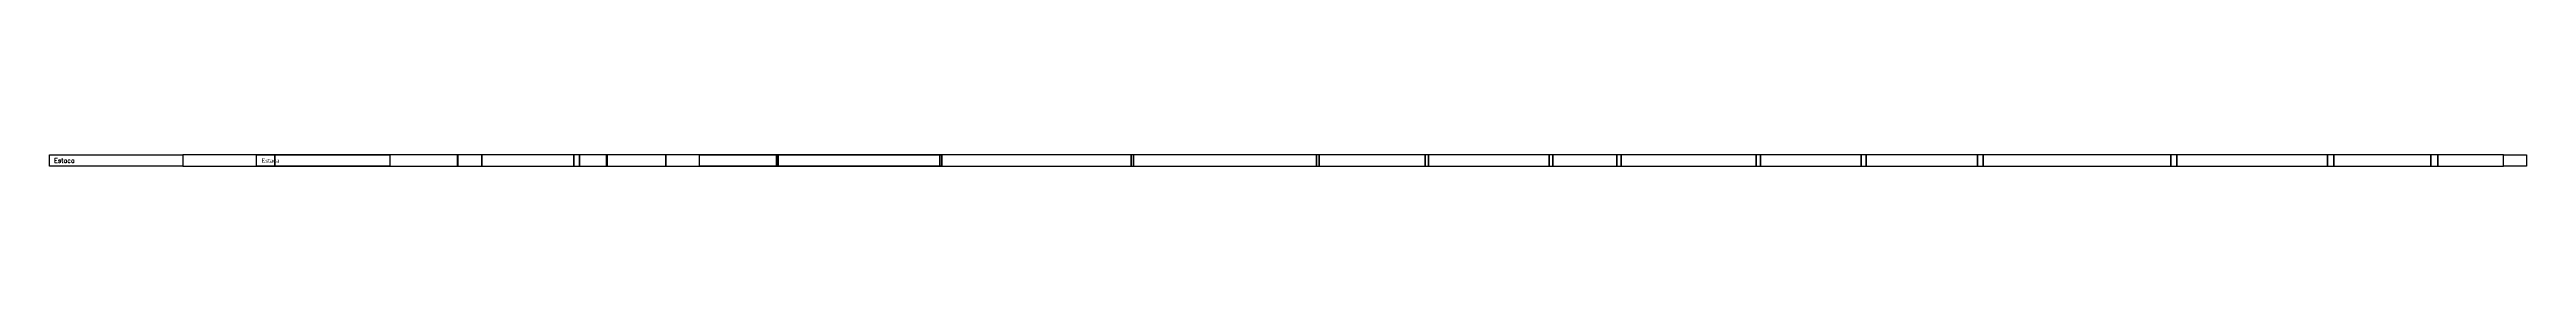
# Model space of a CAD drawing. Extents: x -44 to 717176, y -20 to 14707758.
# Drawn here: x -44 to 495, y -5 to -2 of the extents above; entities that cross this region are included whole.
import ezdxf
from ezdxf.enums import TextEntityAlignment as Align

# ---------------------------------------------------------------- set-up
doc = ezdxf.new("R2010")
doc.units = 0
doc.layers.add('PS_PERFIL_COTA_LIN', color=7, linetype='Continuous')
doc.layers.add('PS_PERFIL_COTA_TXT', color=5, linetype='Continuous')
doc.styles.add('ROMANS', font='ROMANS.shx', dxfattribs={"height": 2})
doc.styles.get("Standard").update_dxf_attribs({"font": 'times.ttf'})

msp = doc.modelspace()

# ---------------------------------------------------------------- linework, layer by layer
at = {"layer": 'PS_PERFIL_COTA_LIN', "linetype": 'Continuous'}
for points in [[(-15, -2.5), (-15, -5), (-44, -5), (-44, -2.5)], [(-15, -2.5), (-15, -5), (5, -5), (5, -2.5)], [(30, -2.5), (30, -5), (1, -5), (1, -2.5)], [(5, -2.5), (5, -5), (44.72, -5), (44.72, -2.5)], [(30, -2.5), (30, -5), (50, -5), (50, -2.5)], [(44.72, -2.5), (44.72, -5), (44.82, -5), (44.82, -2.5)], [(44.82, -2.5), (44.82, -5), (77.1, -5), (77.1, -2.5)], [(50, -2.5), (50, -5), (70, -5), (70, -2.5)], [(70, -2.5), (70, -5), (71.23, -5), (71.23, -2.5)], [(71.23, -2.5), (71.23, -5), (90, -5), (90, -2.5)], [(77.1, -2.5), (77.1, -5), (77.3, -5), (77.3, -2.5)], [(77.3, -2.5), (77.3, -5), (114.13, -5), (114.13, -2.5)], [(90, -2.5), (90, -5), (97.33, -5), (97.33, -2.5)], [(150, -2.5), (150, -5), (97.33, -5), (97.33, -2.5)], [(114.13, -2.5), (114.13, -5), (114.43, -5), (114.43, -2.5)], [(114.43, -2.5), (114.43, -5), (149.64, -5), (149.64, -2.5)], [(149.64, -2.5), (149.64, -5), (150.04, -5), (150.04, -2.5)], [(150.04, -2.5), (150.04, -5), (191.24, -5), (191.24, -2.5)], [(191.24, -2.5), (191.24, -5), (191.74, -5), (191.74, -2.5)], [(191.74, -2.5), (191.74, -5), (231.52, -5), (231.52, -2.5)], [(231.52, -2.5), (231.52, -5), (232.12, -5), (232.12, -2.5)], [(232.12, -2.5), (232.12, -5), (255.18, -5), (255.18, -2.5)], [(255.18, -2.5), (255.18, -5), (255.88, -5), (255.88, -2.5)], [(255.88, -2.5), (255.88, -5), (282.13, -5), (282.13, -2.5)], [(282.13, -2.5), (282.13, -5), (282.93, -5), (282.93, -2.5)], [(282.93, -2.5), (282.93, -5), (296.86, -5), (296.86, -2.5)], [(296.86, -2.5), (296.86, -5), (297.76, -5), (297.76, -2.5)], [(297.76, -2.5), (297.76, -5), (327.12, -5), (327.12, -2.5)], [(327.12, -2.5), (327.12, -5), (328.12, -5), (328.12, -2.5)], [(328.12, -2.5), (328.12, -5), (349.98, -5), (349.98, -2.5)], [(349.98, -2.5), (349.98, -5), (351.08, -5), (351.08, -2.5)], [(351.08, -2.5), (351.08, -5), (375.31, -5), (375.31, -2.5)], [(375.31, -2.5), (375.31, -5), (376.51, -5), (376.51, -2.5)], [(376.51, -2.5), (376.51, -5), (417.32, -5), (417.32, -2.5)], [(417.32, -2.5), (417.32, -5), (418.62, -5), (418.62, -2.5)], [(418.62, -2.5), (418.62, -5), (451.4, -5), (451.4, -2.5)], [(451.4, -2.5), (451.4, -5), (452.8, -5), (452.8, -2.5)], [(452.8, -2.5), (452.8, -5), (473.89, -5), (473.89, -2.5)], [(473.89, -2.5), (473.89, -5), (475.39, -5), (475.39, -2.5)], [(475.39, -2.5), (475.39, -5), (489.67, -5), (489.67, -2.5)], [(494.67, -2.5), (494.67, -5), (489.67, -5), (489.67, -2.5)]]:
    msp.add_lwpolyline(points, close=True, dxfattribs=at)

# ---------------------------------------------------------------- texts
at = {"layer": 'PS_PERFIL_COTA_TXT', "style": 'ROMANS'}
msp.add_text('Estaca', height=1, dxfattribs=at).set_placement((-43, -3.75), align=Align.MIDDLE_LEFT)
at = {"layer": 'PS_PERFIL_COTA_TXT'}
msp.add_text('Estaca', height=1, dxfattribs=at).set_placement((2, -3.75), align=Align.MIDDLE_LEFT)

doc.saveas('drawing.dxf')
